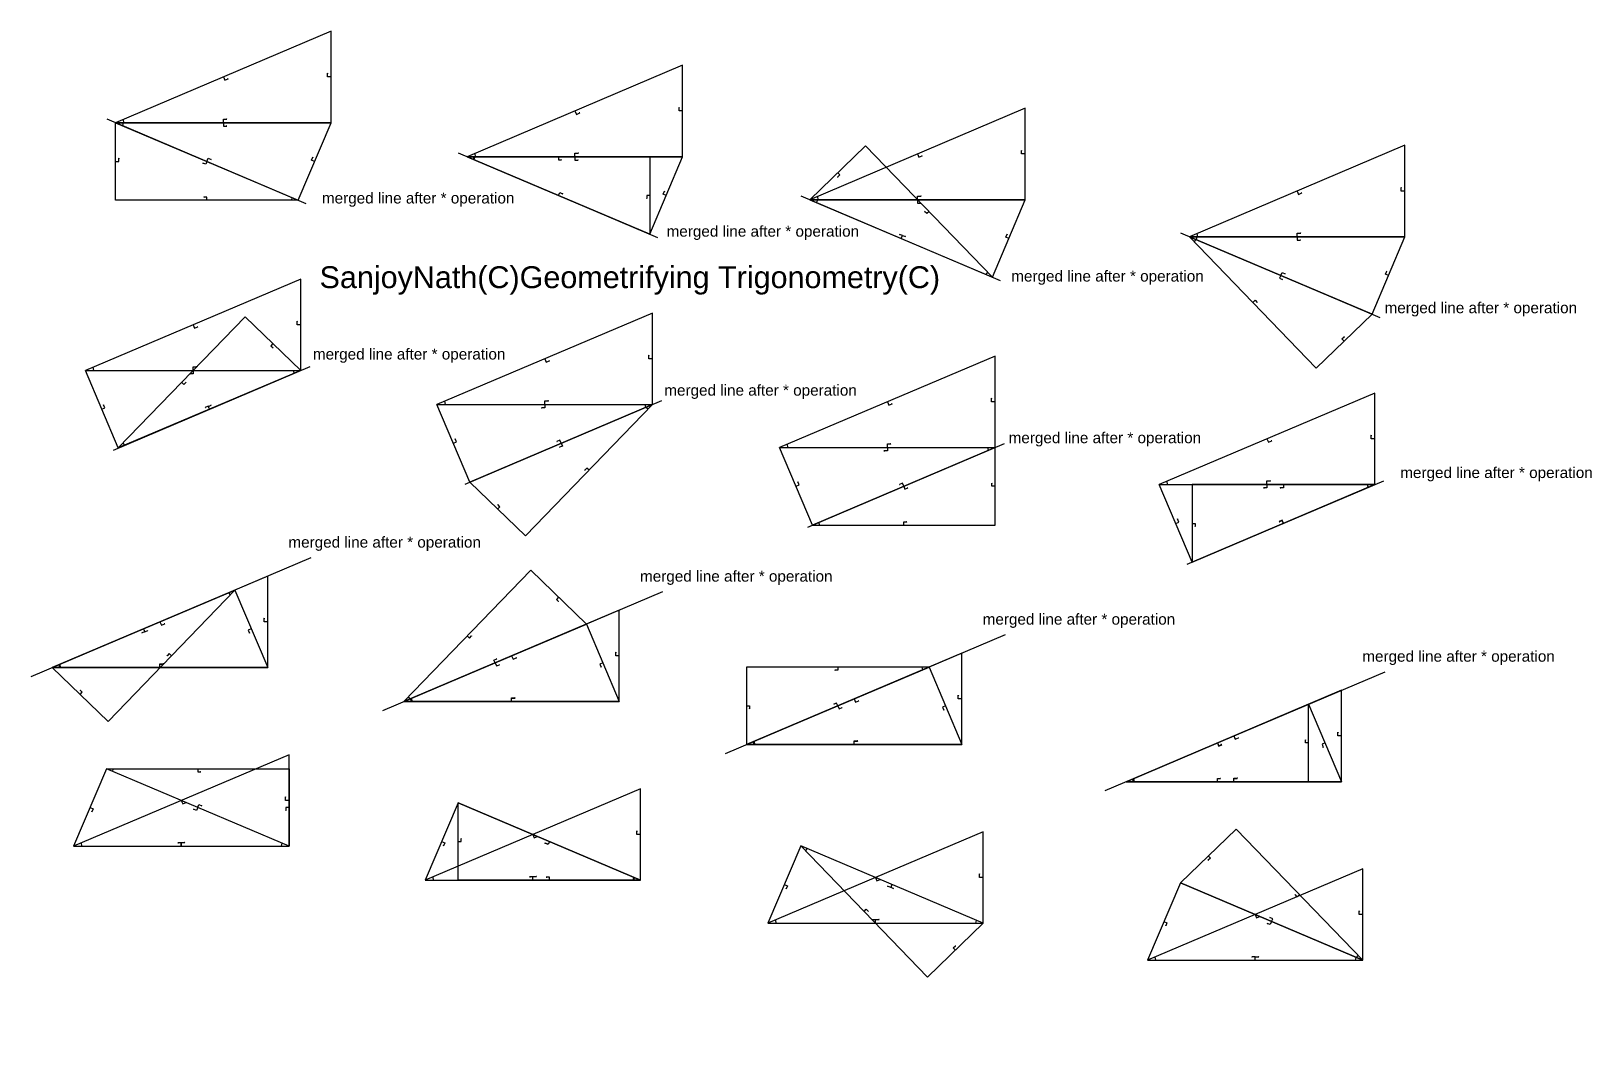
# Model space of a CAD drawing. Header units: millimetres. Extents: x 351024 to 834595, y -52733518 to -52619758.
# Drawn here: x 791726 to 834595, y -52717953 to -52690300 of the extents above; entities that cross this region are included whole.
import ezdxf

# ---------------------------------------------------------------- set-up
doc = ezdxf.new("R2010")
doc.units = ezdxf.units.MM
for name, color, linetype in [('BASE', 170, 'Continuous'), ('HYPOTENUSE', 20, 'Continuous'), ('PERPENDICULAR', 90, 'Continuous'), ('Standard', 7, 'Continuous')]:
    doc.layers.add(name, color=color, linetype=linetype)
doc.styles.add('Arial', font='arial_0.ttf')

msp = doc.modelspace()

# ---------------------------------------------------------------- texts
at = {"layer": 'Standard', "style": 'Arial'}
for s, height, p in [('merged line after * operation', 300, (799712, -52695033)), ('merged line after * operation', 300, (809180, -52695945)), ('SanjoyNath(C)Geometrifying Trigonometry(C)', 600, (799647, -52697358)), ('merged line after * operation', 300, (818648, -52697177)), ('merged line after * operation', 300, (828903, -52698047)), ('merged line after * operation', 300, (799464, -52699319)), ('merged line after * operation', 300, (809117, -52700312)), ('merged line after * operation', 300, (818576, -52701618)), ('merged line after * operation', 300, (829334, -52702575)), ('merged line after * operation', 300, (798792, -52704486)), ('merged line after * operation', 300, (808451, -52705421)), ('merged line after * operation', 300, (817863, -52706602)), ('merged line after * operation', 300, (828291, -52707621))]:
    msp.add_text(s, height=height, dxfattribs=at).set_placement(p)

# ---------------------------------------------------------------- blocks, each defined once
blk = doc.blocks.new('TRIANGLE')
at = {"color": 3}
for p, q in [((5818, 1356), (5814, 1343)), ((5818, 1256), (5818, 1356)), ((5818, 1356), (5823, 1343)), ((5918, 1256), (5818, 1256))]:
    blk.add_line(p, q, dxfattribs=at)
at = {"color": 1}
for p, q in [((2959, 1256), (2998, 1164)), ((2998, 1164), (3090, 1203)), ((3090, 1203), (3076, 1202)), ((3090, 1203), (3080, 1194))]:
    blk.add_line(p, q, dxfattribs=at)
at = {"color": 5}
for p, q in [((2959, 0), (2959, 100)), ((2959, 100), (3059, 100)), ((3059, 100), (3046, 104)), ((3059, 100), (3046, 96))]:
    blk.add_line(p, q, dxfattribs=at)
at = {"layer": 'BASE'}
blk.add_line((0, 0), (5918, 0), dxfattribs=at)
at = {"layer": 'Defpoints', "color": 4}
blk.add_line((207, 88), (220, 0), dxfattribs=at)
at = {"layer": 'HYPOTENUSE'}
blk.add_line((5918, 2512), (0, 0), dxfattribs=at)
at = {"layer": 'PERPENDICULAR'}
blk.add_line((5918, 0), (5918, 2512), dxfattribs=at)

# ---------------------------------------------------------------- linework, layer by layer
at = {"layer": 'Standard', "color": 123}
for p, q in [((793800, -52692708), (799274, -52695032)), ((803459, -52693644), (808932, -52695967)), ((812871, -52694824), (818344, -52697148)), ((823298, -52695843), (828772, -52698167)), ((793986, -52701806), (799388, -52699513)), ((803644, -52702741), (809046, -52700448)), ((813056, -52703922), (818458, -52701630)), ((823484, -52704940), (828886, -52702648)), ((791726, -52708027), (799417, -52704761)), ((801384, -52708962), (809075, -52705696)), ((810796, -52710143), (818488, -52706877)), ((821224, -52711161), (828916, -52707895))]:
    msp.add_line(p, q, dxfattribs=at)

# ---------------------------------------------------------------- block references
at = {"layer": 'Standard'}
for p in [(794045, -52692813), (803703, -52693748), (813115, -52694929), (823543, -52695947), (793214, -52699621), (802873, -52700556), (812285, -52701737), (822713, -52702756), (792304, -52707783), (801963, -52708718), (811375, -52709899), (821803, -52710917), (792890, -52712689), (802548, -52713624), (811961, -52714805), (822389, -52715824)]:
    msp.add_blockref('TRIANGLE', p, dxfattribs=at)
for p, xscale, yscale, zscale, rotation in [((794045, -52692813), 0.920504853452437, 0.920504853452437, 0.920504853452437, 336.9999999999995), ((803703, -52693748), 0.920504853452437, 0.920504853452437, 0.920504853452437, 336.9999999999995), ((799060, -52694941), -0.8473291852296492, 0.8473291852296491, 0.8473291852296492, 359.9999999999745), ((813115, -52694929), 0.920504853452437, 0.920504853452437, 0.920504853452437, 336.9999999999995), ((818130, -52697057), 0.8473291852296492, 0.8473291852296492, 0.8473291852296492, 133.9999999999735), ((803703, -52693748), -0.8473291852296492, 0.8473291852296491, 0.8473291852296492, 180), ((823543, -52695947), 0.920504853452437, 0.920504853452437, 0.920504853452437, 336.9999999999995), ((823543, -52695947), 0.8473291852296492, 0.8473291852296492, 0.8473291852296492, 313.9999999999735), ((799133, -52699621), -0.920504853452437, 0.920504853452437, 0.920504853452437, 23.00000000000048), ((794118, -52701750), -0.8473291852296491, 0.8473291852296491, 0.8473291852296491, 226.000000000052), ((808791, -52700556), -0.920504853452437, 0.920504853452437, 0.920504853452437, 23.00000000000048), ((808791, -52700556), -0.8473291852296492, 0.8473291852296491, 0.8473291852296491, 46.00000000005203), ((818203, -52701737), -0.920504853452437, 0.920504853452437, 0.920504853452437, 23.00000000000048), ((828631, -52702756), -0.920504853452437, 0.920504853452437, 0.920504853452437, 23.00000000000048), ((828631, -52702756), 0.8473291852296491, 0.8473291852296491, 0.8473291852296491, 180), ((797319, -52705654), -0.8473291852296571, 0.847329185229657, 0.847329185229657, 46.00000000005156), ((801963, -52708718), -0.8473291852296571, 0.847329185229657, 0.847329185229657, 226.0000000000516), ((792304, -52707783), -0.920504853452437, 0.920504853452437, 0.920504853452437, 203.0000000000004), ((801963, -52708718), -0.920504853452437, 0.920504853452437, 0.920504853452437, 203.0000000000004), ((811375, -52709899), -0.920504853452437, 0.920504853452437, 0.920504853452437, 203.0000000000004), ((816390, -52707770), 0.847329185229657, 0.847329185229657, 0.847329185229657, 180), ((821803, -52710917), -0.920504853452437, 0.920504853452437, 0.920504853452437, 203.0000000000004), ((798809, -52712689), 0.920504853452437, 0.920504853452437, 0.920504853452437, 156.9999999999995), ((793794, -52710561), -0.8473291852296492, 0.8473291852296491, 0.8473291852296492, 180), ((812864, -52712677), 0.8473291852296492, 0.8473291852296492, 0.8473291852296492, 313.9999999999735), ((808467, -52713624), 0.920504853452437, 0.920504853452437, 0.920504853452437, 156.9999999999995), ((808467, -52713624), -0.8473291852296492, 0.8473291852296491, 0.8473291852296492, 359.9999999999745), ((828307, -52715824), 0.8473291852296492, 0.8473291852296492, 0.8473291852296492, 133.9999999999735), ((817879, -52714805), 0.920504853452437, 0.920504853452437, 0.920504853452437, 156.9999999999995), ((828307, -52715824), 0.920504853452437, 0.920504853452437, 0.920504853452437, 156.9999999999995)]:
    msp.add_blockref('TRIANGLE', p, dxfattribs=dict(at, xscale=xscale, yscale=yscale, zscale=zscale, rotation=rotation))
for p, xscale, yscale, zscale in [((813188, -52703866), 0.8473291852296491, 0.8473291852296491, 0.8473291852296491), ((821803, -52710917), 0.847329185229657, 0.847329185229657, 0.847329185229657)]:
    msp.add_blockref('TRIANGLE', p, dxfattribs=dict(at, xscale=xscale, yscale=yscale, zscale=zscale))

msp.set_redraw_order([(e.dxf.handle, doc.entitydb.next_handle()) for e in msp.query("TEXT MTEXT ATTDEF DIMENSION ARC_DIMENSION")])  # texts and dimensions are drawn at this point

doc.saveas('drawing.dxf')
